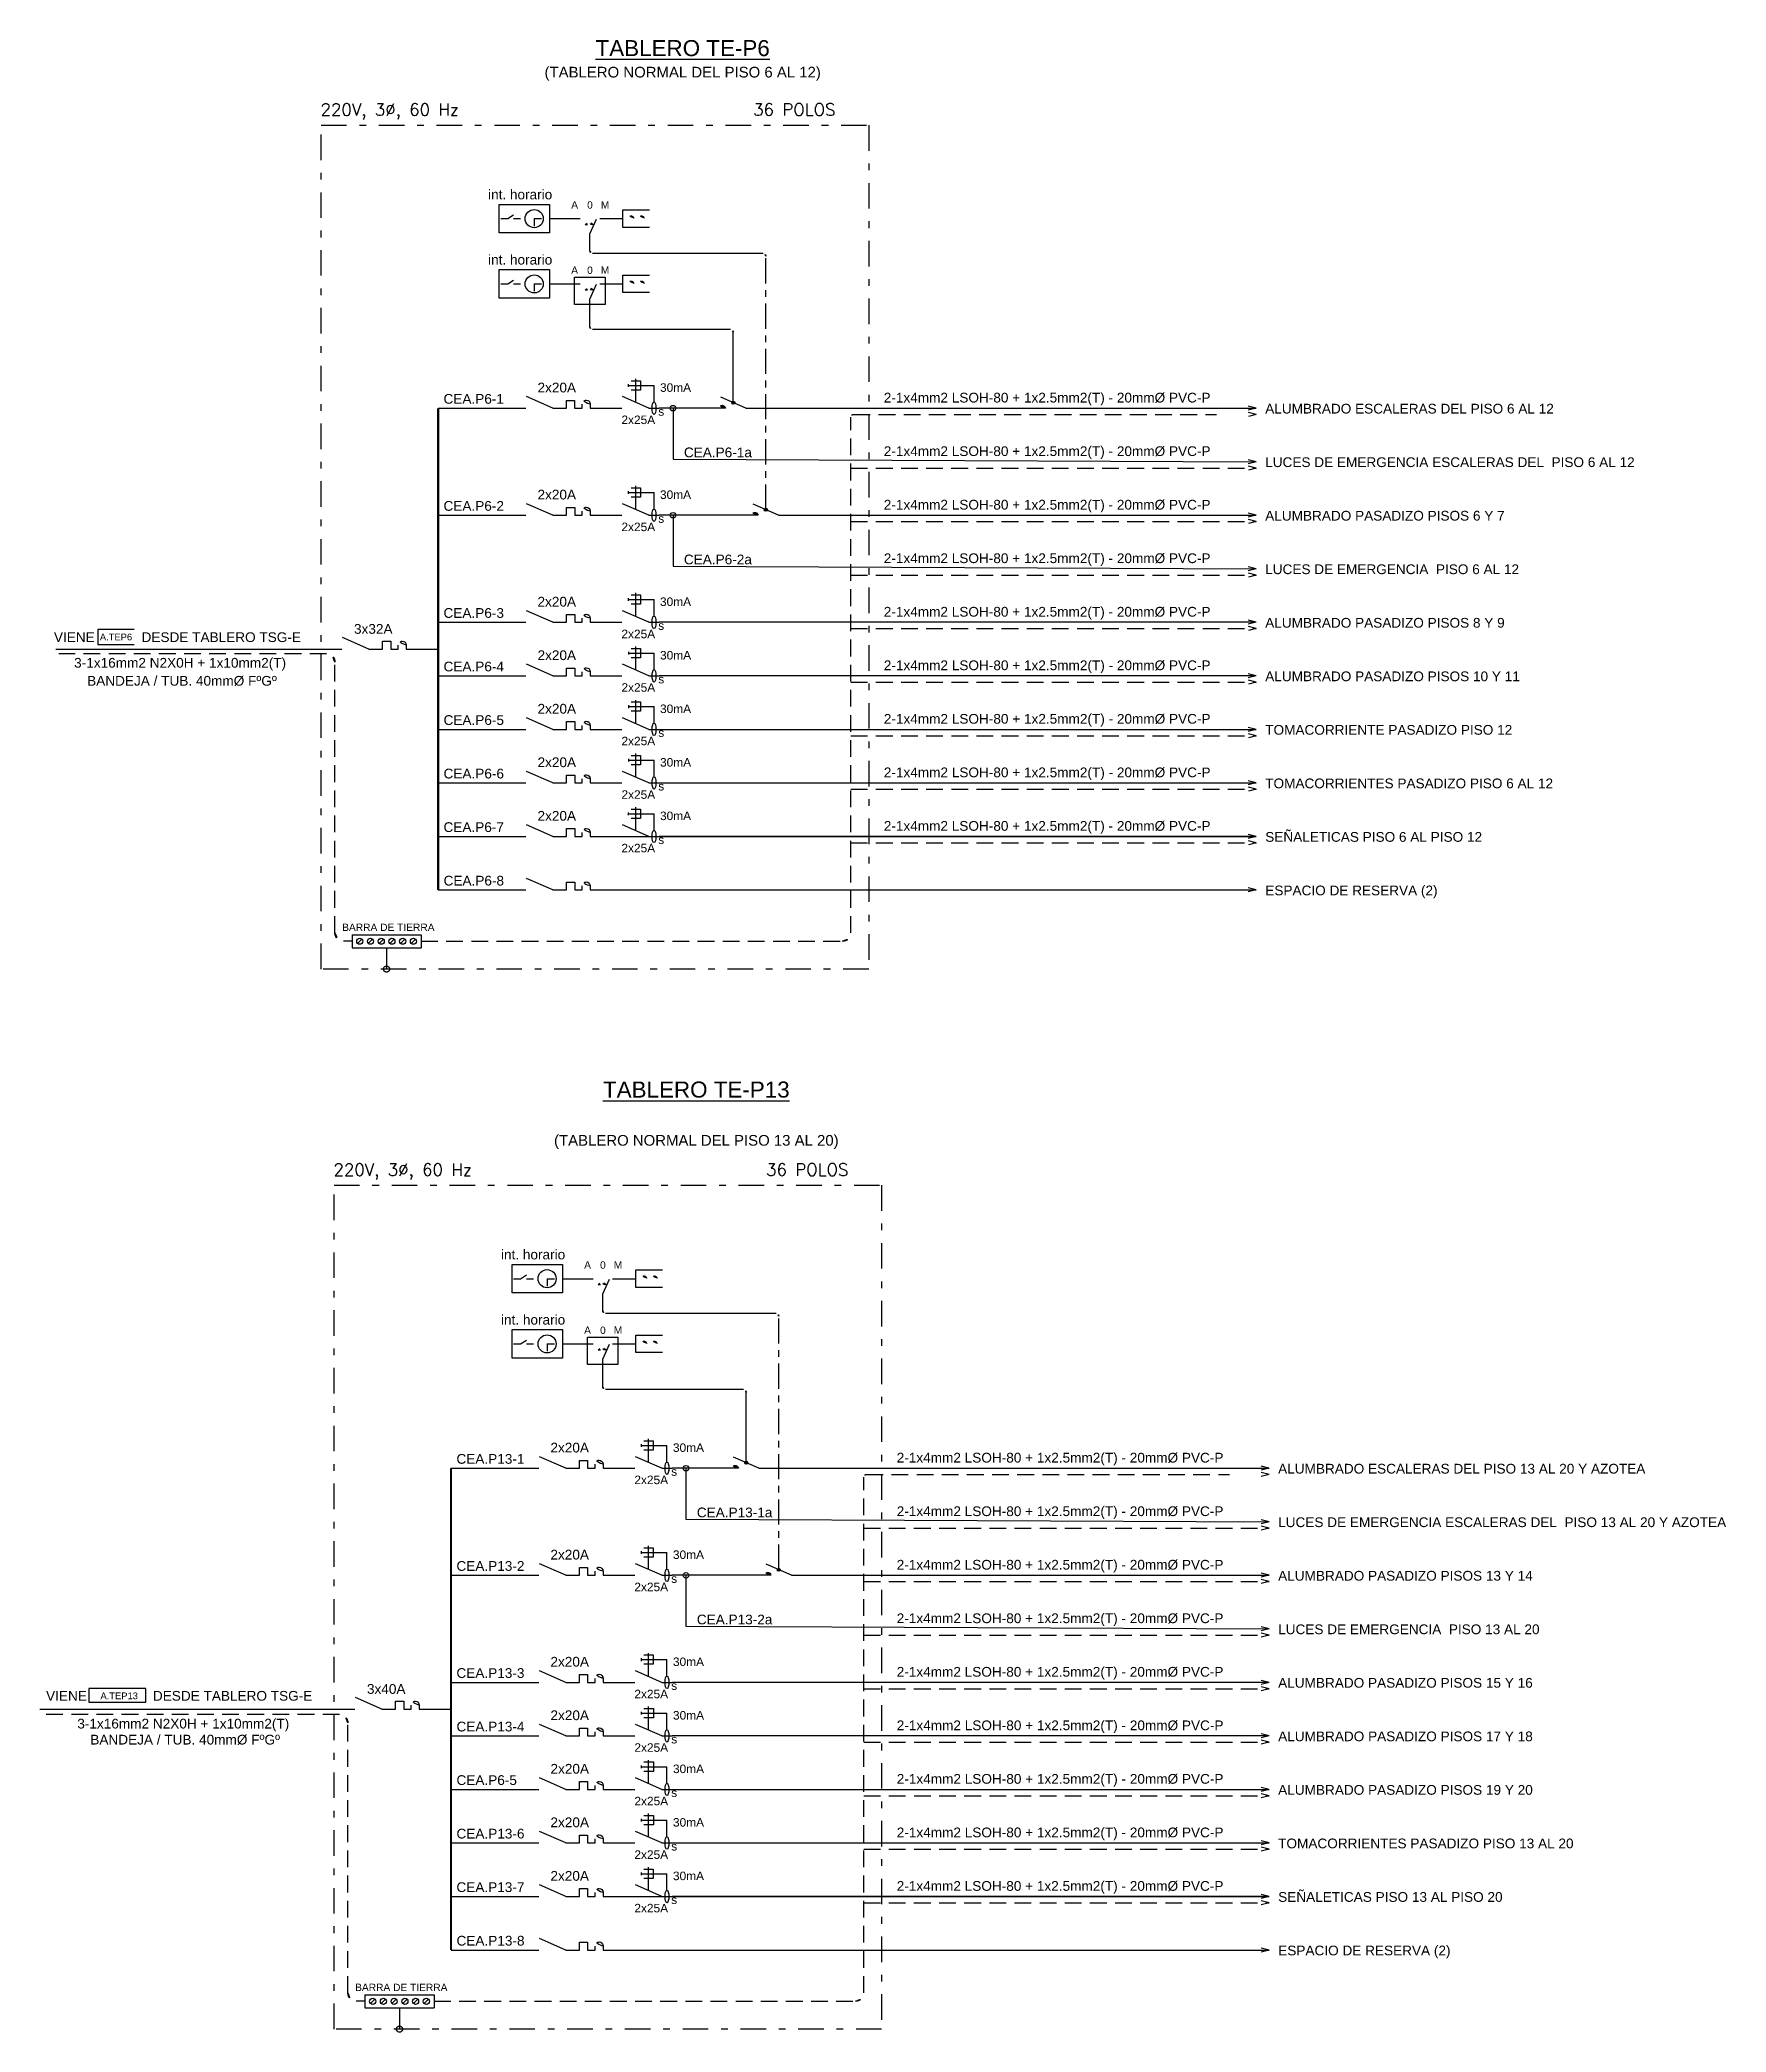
# Model space of a CAD drawing. Header units: millimetres. Extents: x 3435921466 to 3435921548, y 3277630854 to 3277630972.
# Drawn here: x 3435921491.4 to 3435921516.56, y 3277630919.46 to 3277630949.18 of the extents above; entities that cross this region are included whole.
import ezdxf
from ezdxf.enums import TextEntityAlignment as Align

# ---------------------------------------------------------------- set-up
doc = ezdxf.new("R2010")
doc.units = ezdxf.units.MM
for name, pattern in [('CENTER', [2, 1.25, -0.25, 0.25, -0.25]), ('DASHDOT', [25.4, 12.7, -6.35, 0, -6.35]), ('HIDDEN', [0.375, 0.25, -0.125]), ('JIS_09_08', [10.75, 8, -0.55, 0.55, -0.55, 0.55, -0.55])]:
    doc.linetypes.add(name, pattern=pattern)
for name, color, linetype in [('0-Diagrama', 7, 'Continuous'), ('0-Simbolo', 3, 'Continuous'), ('0-T', 7, 'Continuous'), ('0-TEXTOS', 7, 'Continuous'), ('IE-Diagrama', 7, 'Continuous'), ('IE-TIERRA', 3, 'JIS_09_08'), ('IE-UNIFILAR', 3, 'Continuous'), ('TEXT', 140, 'Continuous'), ('TRAZOS', 7, 'Continuous'), ('X-TIT', 6, 'Continuous')]:
    doc.layers.add(name, color=color, linetype=linetype)
doc.styles.add('GMI', font='romans.shx', dxfattribs={"width": 0.75})
doc.styles.add('TEXT-0.10', font='arial.ttf', dxfattribs={"height": 0.1})
doc.styles.add('TEXT-0.20', font='arial.ttf', dxfattribs={"height": 0.18})

msp = doc.modelspace()

# ---------------------------------------------------------------- texts
at = {"layer": '0-Diagrama', "color": 0, "style": 'TEXT-0.10'}
for s, height, p in [('int. horario', 0.14514342, (3435921498.090107, 3277630946.802811)), ('A', 0.1089, (3435921499.331153, 3277630946.665769)), ('0', 0.1089, (3435921499.568039, 3277630946.664352)), ('M', 0.1089, (3435921499.772779, 3277630946.665769)), ('int. horario', 0.14519996, (3435921498.090107, 3277630945.829716)), ('A', 0.1089, (3435921499.331153, 3277630945.692673)), ('0', 0.1089, (3435921499.568039, 3277630945.691257)), ('M', 0.1089, (3435921499.772779, 3277630945.692673)), ('int. horario', 0.14514342, (3435921498.283081, 3277630930.989304)), ('A', 0.1089, (3435921499.524127, 3277630930.852261)), ('0', 0.1089, (3435921499.761013, 3277630930.850844)), ('M', 0.1089, (3435921499.965753, 3277630930.852261)), ('int. horario', 0.14519996, (3435921498.283081, 3277630930.016209)), ('A', 0.1089, (3435921499.524127, 3277630929.879166)), ('0', 0.1089, (3435921499.761013, 3277630929.877749)), ('M', 0.1089, (3435921499.965753, 3277630929.879166))]:
    msp.add_text(s, height=height, dxfattribs=at).set_placement(p)
at = {"layer": '0-T', "style": 'TEXT-0.10'}
for s, height, p in [('VIENE ', 0.1452016, (3435921491.614058, 3277630940.198524)), ('DESDE TABLERO TSG-E', 0.14520165, (3435921492.92118, 3277630940.198524)), ('VIENE ', 0.1452016, (3435921491.496792, 3277630924.40559)), ('DESDE TABLERO TSG-E', 0.14520165, (3435921493.090718, 3277630924.405834))]:
    msp.add_text(s, height=height, dxfattribs=at).set_placement(p)
at = {"layer": '0-TEXTOS', "char_height": 0.1, "width": 0.49413607, "attachment_point": 5, "style": 'TEXT-0.10'}
for s, insert in [('A.TEP6', (3435921492.540144, 3277630940.273038)), ('A.TEP13', (3435921492.587305, 3277630924.47739))]:
    msp.add_mtext(s, dxfattribs=dict(at, insert=insert))
at = {"layer": 'IE-Diagrama', "lineweight": 0, "style": 'TEXT-0.10'}
for s, height, p in [('2x20A', 0.1452016, (3435921498.827767, 3277630943.922276)), ('CEA.P6-1 ', 0.1452016, (3435921497.425792, 3277630943.753741)), ('2-1x4mm2 LSOH-80 + 1x2.5mm2(T) - 20mm%%C PVC-P', 0.14519996, (3435921503.993604, 3277630943.771968)), ('ALUMBRADO ESCALERAS DEL PISO 6 AL 12   ', 0.14520165, (3435921509.68365, 3277630943.607594)), ('2-1x4mm2 LSOH-80 + 1x2.5mm2(T) - 20mm%%C PVC-P', 0.14519996, (3435921503.993604, 3277630942.973369)), ('CEA.P6-1a', 0.1452016, (3435921501.011857, 3277630942.955142)), ('LUCES DE EMERGENCIA ESCALERAS DEL  PISO 6 AL 12 ', 0.14520165, (3435921509.68365, 3277630942.808995)), ('CEA.P6-2 ', 0.1452016, (3435921497.425791, 3277630942.156544)), ('2x20A', 0.1452016, (3435921498.827767, 3277630942.325078)), ('2-1x4mm2 LSOH-80 + 1x2.5mm2(T) - 20mm%%C PVC-P', 0.14519996, (3435921503.993604, 3277630942.174771)), ('ALUMBRADO PASADIZO PISOS 6 Y 7 ', 0.14520165, (3435921509.68365, 3277630942.010396)), ('CEA.P6-2a', 0.1452016, (3435921501.011857, 3277630941.357945)), ('2-1x4mm2 LSOH-80 + 1x2.5mm2(T) - 20mm%%C PVC-P', 0.14519996, (3435921503.993604, 3277630941.376172)), ('LUCES DE EMERGENCIA  PISO 6 AL 12  ', 0.14520165, (3435921509.68365, 3277630941.211798)), ('2x20A', 0.1452016, (3435921498.827767, 3277630940.727881)), ('3x32A', 0.1452016, (3435921496.090419, 3277630940.321692)), ('CEA.P6-3 ', 0.1452016, (3435921497.425791, 3277630940.559347)), ('2-1x4mm2 LSOH-80 + 1x2.5mm2(T) - 20mm%%C PVC-P', 0.14519996, (3435921503.993604, 3277630940.577573)), ('ALUMBRADO PASADIZO PISOS 8 Y 9 ', 0.14520165, (3435921509.68365, 3277630940.413199)), ('CEA.P6-4', 0.1452016, (3435921497.426304, 3277630939.760747)), ('2x20A', 0.1452016, (3435921498.82828, 3277630939.929283)), ('2-1x4mm2 LSOH-80 + 1x2.5mm2(T) - 20mm%%C PVC-P', 0.14519996, (3435921503.994117, 3277630939.778975)), ('ALUMBRADO PASADIZO PISOS 10 Y 11 ', 0.14520165, (3435921509.684164, 3277630939.6146)), ('2x20A', 0.1452016, (3435921498.82828, 3277630939.130683)), ('CEA.P6-5', 0.1452016, (3435921497.426304, 3277630938.962149)), ('2-1x4mm2 LSOH-80 + 1x2.5mm2(T) - 20mm%%C PVC-P', 0.14519996, (3435921503.994117, 3277630938.980376)), ('TOMACORRIENTE PASADIZO PISO 12 ', 0.14520165, (3435921509.684164, 3277630938.816001)), ('2x20A', 0.1452016, (3435921498.82828, 3277630938.332085)), ('CEA.P6-6', 0.1452016, (3435921497.426304, 3277630938.16355)), ('2-1x4mm2 LSOH-80 + 1x2.5mm2(T) - 20mm%%C PVC-P', 0.14519996, (3435921503.994117, 3277630938.181777)), ('TOMACORRIENTES PASADIZO PISO 6 AL 12', 0.14520165, (3435921509.684164, 3277630938.017403)), ('CEA.P6-7 ', 0.1452016, (3435921497.425791, 3277630937.364952)), ('2x20A', 0.1452016, (3435921498.827767, 3277630937.533486)), ('2-1x4mm2 LSOH-80 + 1x2.5mm2(T) - 20mm%%C PVC-P', 0.14519996, (3435921503.993604, 3277630937.383178)), ('SEÑALETICAS PISO 6 AL PISO 12 ', 0.14520165, (3435921509.684164, 3277630937.218804)), ('CEA.P6-8', 0.1452016, (3435921497.426817, 3277630936.566353)), ('ESPACIO DE RESERVA (2)', 0.14520165, (3435921509.685336, 3277630936.420207)), ('CEA.P13-1 ', 0.1452016, (3435921497.618765, 3277630927.940234)), ('2x20A', 0.1452016, (3435921499.020741, 3277630928.108769)), ('2-1x4mm2 LSOH-80 + 1x2.5mm2(T) - 20mm%%C PVC-P', 0.14519996, (3435921504.186578, 3277630927.958461)), ('ALUMBRADO ESCALERAS DEL PISO 13 AL 20 Y AZOTEA   ', 0.14520165, (3435921509.876625, 3277630927.794086)), ('CEA.P13-1a', 0.1452016, (3435921501.20483, 3277630927.141635)), ('2-1x4mm2 LSOH-80 + 1x2.5mm2(T) - 20mm%%C PVC-P', 0.14519996, (3435921504.186578, 3277630927.159862)), ('LUCES DE EMERGENCIA ESCALERAS DEL  PISO 13 AL 20 Y AZOTEA ', 0.14520165, (3435921509.876625, 3277630926.995488)), ('CEA.P13-2 ', 0.1452016, (3435921497.618765, 3277630926.343037)), ('2x20A', 0.1452016, (3435921499.020741, 3277630926.511571)), ('2-1x4mm2 LSOH-80 + 1x2.5mm2(T) - 20mm%%C PVC-P', 0.14519996, (3435921504.186578, 3277630926.361263)), ('ALUMBRADO PASADIZO PISOS 13 Y 14 ', 0.14520165, (3435921509.876625, 3277630926.196889)), ('CEA.P13-2a', 0.1452016, (3435921501.20483, 3277630925.544438)), ('2-1x4mm2 LSOH-80 + 1x2.5mm2(T) - 20mm%%C PVC-P', 0.14519996, (3435921504.186578, 3277630925.562665)), ('LUCES DE EMERGENCIA  PISO 13 AL 20  ', 0.14520165, (3435921509.876625, 3277630925.398291)), ('2x20A', 0.1452016, (3435921499.020741, 3277630924.914374)), ('CEA.P13-3 ', 0.1452016, (3435921497.618765, 3277630924.745839)), ('2-1x4mm2 LSOH-80 + 1x2.5mm2(T) - 20mm%%C PVC-P', 0.14519996, (3435921504.186578, 3277630924.764066)), ('ALUMBRADO PASADIZO PISOS 15 Y 16 ', 0.14520165, (3435921509.876625, 3277630924.599692)), ('3x40A', 0.1452016, (3435921496.283393, 3277630924.508185)), ('2x20A', 0.1452016, (3435921499.021254, 3277630924.115776)), ('2-1x4mm2 LSOH-80 + 1x2.5mm2(T) - 20mm%%C PVC-P', 0.14519996, (3435921504.187091, 3277630923.965467)), ('CEA.P13-4', 0.1452016, (3435921497.619278, 3277630923.94724)), ('ALUMBRADO PASADIZO PISOS 17 Y 18 ', 0.14520165, (3435921509.877137, 3277630923.801093)), ('CEA.P6-5', 0.1452016, (3435921497.619278, 3277630923.148642)), ('2x20A', 0.1452016, (3435921499.021254, 3277630923.317176)), ('2-1x4mm2 LSOH-80 + 1x2.5mm2(T) - 20mm%%C PVC-P', 0.14519996, (3435921504.187091, 3277630923.166869)), ('ALUMBRADO PASADIZO PISOS 19 Y 20 ', 0.14520165, (3435921509.877137, 3277630923.002494)), ('2x20A', 0.1452016, (3435921499.021254, 3277630922.518578)), ('CEA.P13-6', 0.1452016, (3435921497.619278, 3277630922.350043)), ('2-1x4mm2 LSOH-80 + 1x2.5mm2(T) - 20mm%%C PVC-P', 0.14519996, (3435921504.187091, 3277630922.368269)), ('TOMACORRIENTES PASADIZO PISO 13 AL 20', 0.14520165, (3435921509.877137, 3277630922.203896)), ('2x20A', 0.1452016, (3435921499.020741, 3277630921.719979)), ('CEA.P13-7 ', 0.1452016, (3435921497.618765, 3277630921.551445)), ('2-1x4mm2 LSOH-80 + 1x2.5mm2(T) - 20mm%%C PVC-P', 0.14519996, (3435921504.186578, 3277630921.569671)), ('SEÑALETICAS PISO 13 AL PISO 20 ', 0.14520165, (3435921509.877137, 3277630921.405297)), ('CEA.P13-8', 0.1452016, (3435921497.619791, 3277630920.752846)), ('ESPACIO DE RESERVA (2)', 0.14520165, (3435921509.878309, 3277630920.606699))]:
    msp.add_text(s, height=height, dxfattribs=at).set_placement(p)
at = {"layer": 'IE-Diagrama', "style": 'TEXT-0.10'}
for s, height, p in [('30mA', 0.12705, (3435921500.655477, 3277630943.931)), ('2x25A', 0.12705, (3435921500.079852, 3277630943.450112)), ('s', 0.12705, (3435921500.629092, 3277630943.57476)), ('30mA', 0.12705, (3435921500.655477, 3277630942.333803)), ('2x25A', 0.12705, (3435921500.079852, 3277630941.852914)), ('s', 0.12705, (3435921500.629092, 3277630941.977562)), ('30mA', 0.12705, (3435921500.655477, 3277630940.736605)), ('s', 0.12705, (3435921500.629092, 3277630940.380365)), ('2x25A', 0.12705, (3435921500.079852, 3277630940.255717)), ('30mA', 0.12705, (3435921500.65599, 3277630939.938006)), ('2x25A', 0.12705, (3435921500.080365, 3277630939.457118)), ('s', 0.12705, (3435921500.629605, 3277630939.581767)), ('30mA', 0.12705, (3435921500.65599, 3277630939.139408)), ('2x25A', 0.12705, (3435921500.080365, 3277630938.658519)), ('s', 0.12705, (3435921500.629605, 3277630938.783168)), ('30mA', 0.12705, (3435921500.65599, 3277630938.340809)), ('s', 0.12705, (3435921500.629605, 3277630937.984569)), ('2x25A', 0.12705, (3435921500.080365, 3277630937.859921)), ('30mA', 0.12705, (3435921500.655477, 3277630937.54221)), ('2x25A', 0.12705, (3435921500.079852, 3277630937.061322)), ('s', 0.12705, (3435921500.629092, 3277630937.18597)), ('BARRA DE TIERRA', 0.10889997, (3435921495.913933, 3277630935.888583)), ('30mA', 0.12705, (3435921500.84845, 3277630928.117493)), ('2x25A', 0.12705, (3435921500.272826, 3277630927.636604)), ('s', 0.12705, (3435921500.822065, 3277630927.761253)), ('30mA', 0.12705, (3435921500.84845, 3277630926.520296)), ('s', 0.12705, (3435921500.822065, 3277630926.164055)), ('2x25A', 0.12705, (3435921500.272826, 3277630926.039407)), ('30mA', 0.12705, (3435921500.84845, 3277630924.923098)), ('2x25A', 0.12705, (3435921500.272826, 3277630924.44221)), ('s', 0.12705, (3435921500.822065, 3277630924.566858)), ('30mA', 0.12705, (3435921500.848963, 3277630924.124499)), ('s', 0.12705, (3435921500.822578, 3277630923.76826)), ('2x25A', 0.12705, (3435921500.273339, 3277630923.643611)), ('30mA', 0.12705, (3435921500.848963, 3277630923.325901)), ('2x25A', 0.12705, (3435921500.273339, 3277630922.845012)), ('s', 0.12705, (3435921500.822578, 3277630922.96966)), ('30mA', 0.12705, (3435921500.848963, 3277630922.527302)), ('2x25A', 0.12705, (3435921500.273339, 3277630922.046413)), ('s', 0.12705, (3435921500.822578, 3277630922.171062)), ('30mA', 0.12705, (3435921500.84845, 3277630921.728703)), ('s', 0.12705, (3435921500.822065, 3277630921.372463)), ('2x25A', 0.12705, (3435921500.272826, 3277630921.247815)), ('BARRA DE TIERRA', 0.10889997, (3435921496.106906, 3277630920.075075))]:
    msp.add_text(s, height=height, dxfattribs=at).set_placement(p)
for p in [(3435921493.524667, 3277630939.816214), (3435921493.571827, 3277630923.990995)]:
    msp.add_text('3-1x16mm2 N2X0H + 1x10mm2(T) ', height=0.14520165, dxfattribs=at).set_placement(p, align=Align.CENTER)
at = {"layer": 'IE-Diagrama', "attachment_point": 2}
for s, insert, char_height, width, style in [('{\\fArial|b0|i0|c204|p34;\\L\\C0;TABLERO \\fArial|b0|i0|c0|p34;TE-P6\\P\\fArial|b0|i0|c204|p34;\\H0.6667x;\\l\\C10;(\\fArial|b0|i0|c0|p34;TABLERO NORMAL DEL PISO 6 AL 12)}', (3435921500.993713, 3277630949.178414), 0.23915288, 10.87802596, 'TEXT-0.20'), ('BANDEJA / TUB. 40mmØ FºGº', (3435921493.524667, 3277630939.692882), 0.14520165, 3.56598336, 'TEXT-0.10'), ('{\\fArial|b0|i0|c204|p34;\\L\\C0;TABLERO \\fArial|b0|i0|c0|p34;TE-P13\\P\\P\\fArial|b0|i0|c204|p34;\\H0.6667x;\\l\\C10;(\\fArial|b0|i0|c0|p34;TABLERO NORMAL DEL PISO 13 AL 20)}', (3435921501.197343, 3277630933.642152), 0.23915288, 10.87802596, 'TEXT-0.20'), ('BANDEJA / TUB. 40mmØ FºGº', (3435921493.571827, 3277630923.897233), 0.14520165, 3.56598336, 'TEXT-0.10')]:
    msp.add_mtext(s, dxfattribs=dict(at, insert=insert, char_height=char_height, width=width, style=style))
at = {"layer": 'X-TIT', "color": 2, "style": 'GMI'}
for p in [(3435921495.591437, 3277630948.050954), (3435921495.78441, 3277630932.237447)]:
    msp.add_text('220V, 3Ø, 60 Hz', height=0.1815, dxfattribs=at).set_placement(p)
for p in [(3435921503.273831, 3277630948.050954), (3435921503.466805, 3277630932.237447)]:
    msp.add_text('36 POLOS', height=0.1815, dxfattribs=at).set_placement(p, align=Align.RIGHT)

# ---------------------------------------------------------------- blocks, each defined once
blk = doc.blocks.new('CM2')
for p, q in [((0, 0), (-0.431, 0.19)), ((0, 0), (0.227, 0)), ((0.227, 0.129), (0.36, 0.129)), ((0.227, 0.129), (0.36, 0.129)), ((0.227, 0), (0.227, 0.129)), ((0.227, 0), (0.227, 0.129)), ((0.36, 0.129), (0.36, 0)), ((0.36, 0.129), (0.36, 0)), ((0.483, 0), (0.483, 0.066)), ((0.483, 0), (0.483, 0.066)), ((0.616, 0.066), (0.616, 0)), ((0.616, 0.066), (0.616, 0)), ((0.36, 0), (0.483, 0)), ((0.36, 0), (0.483, 0)), ((0.616, 0), (1.136, 0))]:
    blk.add_line(p, q)
at = {"lineweight": 0, "const_width": 0.0175}
for points in [[(-0.375, 0.067), (-0.509, -0.067)], [(-0.375, -0.067), (-0.509, 0.067)]]:
    blk.add_lwpolyline(points, dxfattribs=at)
blk.add_arc((0.549, 0.066), 0.0664, 0, 180)
blk.add_arc((0.549, 0.066), 0.0664, 0, 180)
blk = doc.blocks.new('DIFERE')
blk.add_line((0.111, 0.351), (0.111, 0.396))
at = {"linetype": 'HIDDEN', "ltscale": 0.5}
for p in [(0.111, 0.374), (0.528, 0.102)]:
    blk.add_line(p, (0.528, 0.374), dxfattribs=at)
at = {"color": 0, "linetype": 'HIDDEN', "ltscale": 0.5}
blk.add_line((0.227, 0.095), (0.227, 0.482), dxfattribs=at)
at = {"color": 0}
for q in [(0.012, 0.19), (0.614, 0)]:
    blk.add_line((0.442, 0), q, dxfattribs=at)
blk.add_lwpolyline([(0.15, 0.451), (0.304, 0.451), (0.304, 0.297), (0.15, 0.297)], close=True)
at = {"lineweight": 0, "const_width": 0.0175}
for points in [[(0.067, 0.067), (-0.067, -0.067)], [(0.067, -0.067), (-0.067, 0.067)]]:
    blk.add_lwpolyline(points, dxfattribs=at)
blk.add_ellipse((0.528, 0), major_axis=(0, 0.102), ratio=0.305651)
blk = doc.blocks.new('C.E.M')
h = blk.add_hatch(color=256)
edge = h.paths.add_edge_path()
edge.add_arc((-0.366, -0.009), 0.0531, 9.3395, 170.6605)
edge.add_line((-0.419, 0), (-0.314, 0))
for p, q in [((-0.314, 0), (-0.419, 0)), ((0, 0), (-0.388, 0.171))]:
    blk.add_line(p, q)
blk.add_arc((-0.366, -0.009), 0.0531, 9.3395, 170.6605)
blk = doc.blocks.new('Interruptor Horario')
for p, q in [((-0.075, 0.11), (-0.075, 0.167)), ((-0.075, 0.11), (-0.132, 0.11)), ((0.085, 0.11), (0.03, 0.11)), ((0.129, 0.11), (0.085, 0.081)), ((0.183, 0.11), (0.129, 0.11))]:
    blk.add_line(p, q)
blk.add_lwpolyline([(-0.194, 0.22), (0.194, 0.22), (0.194, 0), (-0.194, 0)], close=True)
blk.add_circle((-0.075, 0.11), 0.0697)
blk = doc.blocks.new('BOTONERA')
at = {"layer": '0-TEXTOS'}
h = blk.add_hatch(color=256, dxfattribs=at)
edge = h.paths.add_edge_path()
edge.add_ellipse((0.176, 0.002), major_axis=(0.053, 0.053), ratio=1, start_angle=315, end_angle=495)
edge.add_ellipse((0.176, 0.002), major_axis=(-0.053, 0.053), ratio=1, start_angle=45, end_angle=225)
h = blk.add_hatch(color=256, dxfattribs=at)
edge = h.paths.add_edge_path()
edge.add_ellipse((0.405, 0.002), major_axis=(0.053, 0.053), ratio=1, start_angle=315, end_angle=495)
edge.add_ellipse((0.405, 0.002), major_axis=(-0.053, 0.053), ratio=1, start_angle=45, end_angle=225)
at = {"layer": '0-Simbolo'}
blk.add_lwpolyline([(0, 0.192), (0.585, 0.192), (0.585, -0.192), (0, -0.192)], close=True, dxfattribs=at)

# ---------------------------------------------------------------- hatches: boundary and pattern name
at = {"layer": '0-Diagrama'}
for points in [[(3435921500.890538, 3277630943.687214, 1), (3435921500.80884, 3277630943.687214, 1)], [(3435921500.890538, 3277630942.090016, 1), (3435921500.80884, 3277630942.090016, 1)], [(3435921501.083511, 3277630927.873706, 1), (3435921501.001813, 3277630927.873706, 1)], [(3435921501.083511, 3277630926.276509, 1), (3435921501.001813, 3277630926.276509, 1)]]:
    msp.add_hatch(color=256, dxfattribs=at).paths.add_polyline_path(points)
at = {"layer": 'IE-Diagrama'}
h = msp.add_hatch(color=256, dxfattribs=at)
edge = h.paths.add_edge_path()
edge.add_arc((3435921501.748342, 3277630943.76993), 0.022853, 0, 360)
h = msp.add_hatch(color=256, dxfattribs=at)
edge = h.paths.add_edge_path()
edge.add_arc((3435921502.234055, 3277630942.172733), 0.022853, 0, 360)
at = {"layer": 'IE-Diagrama', "linetype": 'DASHDOT', "ltscale": 0.5}
for points in [[(3435921496.621804, 3277630935.320117, 1), (3435921496.531029, 3277630935.320117, 1)], [(3435921496.814778, 3277630919.506609, 1), (3435921496.724003, 3277630919.506609, 1)]]:
    msp.add_hatch(color=3, dxfattribs=at).paths.add_polyline_path(points)
at = {"layer": 'IE-Diagrama'}
h = msp.add_hatch(color=256, dxfattribs=at)
edge = h.paths.add_edge_path()
edge.add_arc((3435921501.941315, 3277630927.956423), 0.022853, 0, 360)
h = msp.add_hatch(color=256, dxfattribs=at)
edge = h.paths.add_edge_path()
edge.add_arc((3435921502.427028, 3277630926.359226), 0.022853, 0, 360)

# ---------------------------------------------------------------- linework, layer by layer
msp.add_lwpolyline([(3435921492.134918, 3277630924.589893), (3435921492.134918, 3277630924.382135), (3435921492.983158, 3277630924.382135), (3435921492.983158, 3277630924.589893), (3435921492.134918, 3277630924.589893)])
at = {"layer": '0-Diagrama'}
for centre in [(3435921500.849689, 3277630943.687214), (3435921500.849689, 3277630942.090016), (3435921501.042663, 3277630927.873706), (3435921501.042663, 3277630926.276509)]:
    msp.add_circle(centre, 0.040849, dxfattribs=at)
at = {"layer": '0-Simbolo'}
for points in [[(3435921499.75618, 3277630946.514624), (3435921500.101253, 3277630946.514624)], [(3435921499.75618, 3277630945.541529), (3435921500.101253, 3277630945.541529)], [(3435921499.949154, 3277630930.701117), (3435921500.294226, 3277630930.701117)], [(3435921499.949154, 3277630929.728022), (3435921500.294226, 3277630929.728022)]]:
    msp.add_lwpolyline(points, dxfattribs=at)
at = {"layer": '0-TEXTOS'}
msp.add_lwpolyline([(3435921492.812494, 3277630940.384579), (3435921492.268613, 3277630940.384579), (3435921492.268613, 3277630940.161498), (3435921492.812494, 3277630940.161498)], close=True, dxfattribs=at)
at = {"layer": 'IE-Diagrama'}
for p, q in [((3435921497.344291, 3277630943.687214), (3435921498.654148, 3277630943.687214)), ((3435921501.935983, 3277630943.687214), (3435921509.547589, 3277630943.687214)), ((3435921509.547423, 3277630943.687214), (3435921509.430646, 3277630943.716826)), ((3435921509.547423, 3277630943.687214), (3435921509.430646, 3277630943.657602)), ((3435921509.547936, 3277630942.888615), (3435921509.431159, 3277630942.859003)), ((3435921509.548102, 3277630942.888615), (3435921509.431325, 3277630942.918227)), ((3435921497.34497, 3277630942.090016), (3435921498.654495, 3277630942.090016)), ((3435921502.421696, 3277630942.090016), (3435921509.547589, 3277630942.090016)), ((3435921509.547936, 3277630942.090016), (3435921509.431159, 3277630942.060404)), ((3435921509.548102, 3277630942.090016), (3435921509.431325, 3277630942.119628)), ((3435921509.547936, 3277630941.291418), (3435921509.431159, 3277630941.261805)), ((3435921509.548102, 3277630941.291418), (3435921509.431325, 3277630941.32103)), ((3435921497.34497, 3277630940.492819), (3435921498.654495, 3277630940.492819)), ((3435921509.547936, 3277630940.492819), (3435921509.431159, 3277630940.463207)), ((3435921509.548102, 3277630940.492819), (3435921509.431325, 3277630940.522431)), ((3435921491.640846, 3277630940.09352), (3435921495.910577, 3277630940.09352)), ((3435921497.345483, 3277630939.69422), (3435921498.655008, 3277630939.69422)), ((3435921509.548449, 3277630939.69422), (3435921509.431673, 3277630939.664608)), ((3435921509.548615, 3277630939.69422), (3435921509.431839, 3277630939.723833)), ((3435921497.345483, 3277630938.895622), (3435921498.655008, 3277630938.895622)), ((3435921500.644667, 3277630938.895622), (3435921509.548102, 3277630938.895622)), ((3435921509.548449, 3277630938.895622), (3435921509.431673, 3277630938.866009)), ((3435921509.548615, 3277630938.895622), (3435921509.431839, 3277630938.925234)), ((3435921497.345483, 3277630938.097023), (3435921498.655008, 3277630938.097023)), ((3435921500.644667, 3277630938.097023), (3435921509.548102, 3277630938.097023)), ((3435921509.548449, 3277630938.097023), (3435921509.431673, 3277630938.067411)), ((3435921509.548615, 3277630938.097023), (3435921509.431839, 3277630938.126635)), ((3435921497.34497, 3277630937.298424), (3435921498.654495, 3277630937.298424)), ((3435921497.34497, 3277630937.298316), (3435921498.654495, 3277630937.298316)), ((3435921500.0871, 3277630937.298316), (3435921509.548102, 3277630937.298316)), ((3435921509.547936, 3277630937.298424), (3435921509.431159, 3277630937.268812)), ((3435921509.548102, 3277630937.298424), (3435921509.431325, 3277630937.328036)), ((3435921509.548102, 3277630937.298316), (3435921509.431325, 3277630937.327929)), ((3435921509.548102, 3277630937.298316), (3435921509.431325, 3277630937.268704)), ((3435921497.345483, 3277630936.499825), (3435921498.655008, 3277630936.499825)), ((3435921500.087613, 3277630936.499825), (3435921509.548615, 3277630936.499825)), ((3435921509.548449, 3277630936.499825), (3435921509.431673, 3277630936.470213)), ((3435921509.548615, 3277630936.499825), (3435921509.431839, 3277630936.529438)), ((3435921509.548615, 3277630936.499825), (3435921509.431839, 3277630936.470213)), ((3435921497.537265, 3277630927.873706), (3435921498.847121, 3277630927.873706)), ((3435921502.128957, 3277630927.873706), (3435921509.740563, 3277630927.873706)), ((3435921509.740396, 3277630927.873706), (3435921509.623621, 3277630927.903319)), ((3435921509.740396, 3277630927.873706), (3435921509.623621, 3277630927.844094)), ((3435921509.741076, 3277630927.075108), (3435921509.6243, 3277630927.10472)), ((3435921509.74091, 3277630927.075108), (3435921509.624134, 3277630927.045496)), ((3435921497.537944, 3277630926.276509), (3435921498.847468, 3277630926.276509)), ((3435921502.614669, 3277630926.276509), (3435921509.740563, 3277630926.276509)), ((3435921509.74091, 3277630926.276509), (3435921509.624134, 3277630926.246897)), ((3435921509.741076, 3277630926.276509), (3435921509.6243, 3277630926.306121)), ((3435921509.74091, 3277630925.477911), (3435921509.624134, 3277630925.448298)), ((3435921509.741076, 3277630925.477911), (3435921509.6243, 3277630925.507523)), ((3435921509.741076, 3277630924.679312), (3435921509.6243, 3277630924.708924)), ((3435921497.537944, 3277630924.679312), (3435921498.847468, 3277630924.679312)), ((3435921509.74091, 3277630924.679312), (3435921509.624134, 3277630924.6497)), ((3435921491.403853, 3277630924.280013), (3435921496.10355, 3277630924.280013)), ((3435921497.538457, 3277630923.880713), (3435921498.847981, 3277630923.880713)), ((3435921509.741423, 3277630923.880713), (3435921509.624647, 3277630923.8511)), ((3435921509.741589, 3277630923.880713), (3435921509.624813, 3277630923.910326)), ((3435921497.538457, 3277630923.082114), (3435921498.847981, 3277630923.082114)), ((3435921500.837641, 3277630923.082114), (3435921509.741076, 3277630923.082114)), ((3435921509.741423, 3277630923.082114), (3435921509.624647, 3277630923.052502)), ((3435921509.741589, 3277630923.082114), (3435921509.624813, 3277630923.111726)), ((3435921497.538457, 3277630922.283515), (3435921498.847981, 3277630922.283515)), ((3435921500.837641, 3277630922.283515), (3435921509.741076, 3277630922.283515)), ((3435921509.741423, 3277630922.283515), (3435921509.624647, 3277630922.253903)), ((3435921509.741589, 3277630922.283515), (3435921509.624813, 3277630922.313128)), ((3435921497.537944, 3277630921.484917), (3435921498.847468, 3277630921.484917)), ((3435921497.537944, 3277630921.484809), (3435921498.847469, 3277630921.484809)), ((3435921500.280074, 3277630921.484809), (3435921509.741076, 3277630921.484809)), ((3435921509.74091, 3277630921.484917), (3435921509.624134, 3277630921.455305)), ((3435921509.741076, 3277630921.484917), (3435921509.6243, 3277630921.514529)), ((3435921509.741076, 3277630921.484809), (3435921509.6243, 3277630921.514421)), ((3435921509.741076, 3277630921.484809), (3435921509.6243, 3277630921.455197)), ((3435921497.538457, 3277630920.686318), (3435921498.847981, 3277630920.686318)), ((3435921500.280587, 3277630920.686318), (3435921509.741589, 3277630920.686318)), ((3435921509.741423, 3277630920.686318), (3435921509.624647, 3277630920.656706)), ((3435921509.741589, 3277630920.686318), (3435921509.624813, 3277630920.71593)), ((3435921509.741589, 3277630920.686318), (3435921509.624813, 3277630920.656706))]:
    msp.add_line(p, q, dxfattribs=at)
at = {"layer": 'IE-Diagrama', "color": 13}
for p, q in [((3435921496.061355, 3277630935.832657), (3435921496.061355, 3277630935.637612)), ((3435921496.061355, 3277630935.832657), (3435921497.091478, 3277630935.832657)), ((3435921496.208189, 3277630935.767229), (3435921496.144001, 3277630935.703041)), ((3435921496.368318, 3277630935.767229), (3435921496.30413, 3277630935.703041)), ((3435921496.528446, 3277630935.767229), (3435921496.464259, 3277630935.703041)), ((3435921496.688574, 3277630935.767229), (3435921496.624387, 3277630935.703041)), ((3435921496.848703, 3277630935.767229), (3435921496.784515, 3277630935.703041)), ((3435921497.008832, 3277630935.767229), (3435921496.944643, 3277630935.703041)), ((3435921497.091478, 3277630935.832657), (3435921497.091478, 3277630935.637612)), ((3435921496.061355, 3277630935.637612), (3435921497.091478, 3277630935.637612)), ((3435921496.254328, 3277630920.01915), (3435921496.254328, 3277630919.824105)), ((3435921496.254328, 3277630920.01915), (3435921497.284452, 3277630920.01915)), ((3435921496.401163, 3277630919.953721), (3435921496.336976, 3277630919.889534)), ((3435921496.561291, 3277630919.953721), (3435921496.497104, 3277630919.889534)), ((3435921496.72142, 3277630919.953721), (3435921496.657232, 3277630919.889534)), ((3435921496.881548, 3277630919.953721), (3435921496.81736, 3277630919.889534)), ((3435921497.041677, 3277630919.953721), (3435921496.977489, 3277630919.889534)), ((3435921497.201805, 3277630919.953721), (3435921497.137618, 3277630919.889534)), ((3435921497.284452, 3277630920.01915), (3435921497.284452, 3277630919.824105)), ((3435921496.254328, 3277630919.824105), (3435921497.284452, 3277630919.824105))]:
    msp.add_line(p, q, dxfattribs=at)
at = {"layer": 'IE-Diagrama', "color": 1, "linetype": 'Continuous', "const_width": 0.034165}
for points in [[(3435921497.344291, 3277630943.687214), (3435921497.344291, 3277630936.499825)], [(3435921497.537265, 3277630927.873706), (3435921497.537265, 3277630920.686318)]]:
    msp.add_lwpolyline(points, dxfattribs=at)
at = {"layer": 'IE-Diagrama'}
for points in [[(3435921501.632279, 3277630943.687214), (3435921500.644154, 3277630943.687214)], [(3435921502.117992, 3277630942.090016), (3435921500.644154, 3277630942.090016)], [(3435921509.547936, 3277630940.492819), (3435921500.644163, 3277630940.492819)], [(3435921509.548449, 3277630939.69422), (3435921500.644667, 3277630939.69422)], [(3435921509.547936, 3277630937.298424), (3435921500.644163, 3277630937.298424)], [(3435921501.825253, 3277630927.873706), (3435921500.837128, 3277630927.873706)], [(3435921502.310966, 3277630926.276509), (3435921500.837128, 3277630926.276509)], [(3435921509.74091, 3277630924.679312), (3435921500.837136, 3277630924.679312)], [(3435921509.741423, 3277630923.880713), (3435921500.837641, 3277630923.880713)], [(3435921509.74091, 3277630921.484917), (3435921500.837136, 3277630921.484917)]]:
    msp.add_lwpolyline(points, dxfattribs=at)
for points in [[(3435921500.849689, 3277630943.687214), (3435921500.849689, 3277630942.928948, 0.414213562), (3435921500.890022, 3277630942.888615), (3435921509.547589, 3277630942.888615)], [(3435921500.849689, 3277630942.090016), (3435921500.849689, 3277630941.331751, 0.414213562), (3435921500.890022, 3277630941.291418), (3435921509.547589, 3277630941.291418)], [(3435921501.042663, 3277630927.873706), (3435921501.042663, 3277630927.115441, 0.414213562), (3435921501.082996, 3277630927.075108), (3435921509.740563, 3277630927.075108)], [(3435921501.042663, 3277630926.276509), (3435921501.042663, 3277630925.518244, 0.414213562), (3435921501.082996, 3277630925.477911), (3435921509.740563, 3277630925.477911)]]:
    msp.add_lwpolyline(points, format="xyb", dxfattribs=at)
for centre in [(3435921501.748342, 3277630943.76993), (3435921502.234055, 3277630942.172733), (3435921501.941315, 3277630927.956423), (3435921502.427028, 3277630926.359226)]:
    msp.add_circle(centre, 0.022853, dxfattribs=at)
at = {"layer": 'IE-Diagrama', "color": 13}
for centre in [(3435921496.176095, 3277630935.735135), (3435921496.336224, 3277630935.735135), (3435921496.496352, 3277630935.735135), (3435921496.65648, 3277630935.735135), (3435921496.816609, 3277630935.735135), (3435921496.976737, 3277630935.735135), (3435921496.369069, 3277630919.921627), (3435921496.529198, 3277630919.921627), (3435921496.689326, 3277630919.921627), (3435921496.849454, 3277630919.921627), (3435921497.009583, 3277630919.921627), (3435921497.169711, 3277630919.921627)]:
    msp.add_circle(centre, 0.045388, dxfattribs=at)
at = {"layer": 'IE-Diagrama', "color": 3, "linetype": 'DASHDOT', "ltscale": 0.5}
for centre in [(3435921496.576416, 3277630935.320117), (3435921496.76939, 3277630919.506609)]:
    msp.add_circle(centre, 0.045388, dxfattribs=at)
at = {"layer": 'IE-TIERRA', "color": 13, "linetype": 'HIDDEN'}
for p, q in [((3435921509.549011, 3277630943.592829), (3435921509.432234, 3277630943.622442)), ((3435921509.549011, 3277630943.592829), (3435921509.432234, 3277630943.563217)), ((3435921509.549033, 3277630942.794231), (3435921509.432256, 3277630942.823843)), ((3435921509.549033, 3277630942.794231), (3435921509.432256, 3277630942.764618)), ((3435921509.549033, 3277630941.995632), (3435921509.432256, 3277630942.025244)), ((3435921509.549033, 3277630941.995632), (3435921509.432256, 3277630941.96602)), ((3435921509.549033, 3277630941.197033), (3435921509.432256, 3277630941.226645)), ((3435921509.549033, 3277630941.197033), (3435921509.432256, 3277630941.167421)), ((3435921509.549033, 3277630940.398434), (3435921509.432256, 3277630940.428047)), ((3435921509.549033, 3277630940.398434), (3435921509.432256, 3277630940.368823)), ((3435921495.680793, 3277630940.024756), (3435921491.685731, 3277630940.024756)), ((3435921495.806372, 3277630935.860118), (3435921495.805793, 3277630939.899772)), ((3435921509.549545, 3277630939.599836), (3435921509.432769, 3277630939.629448)), ((3435921509.549545, 3277630939.599836), (3435921509.432769, 3277630939.570223)), ((3435921509.549545, 3277630938.801237), (3435921509.432769, 3277630938.830849)), ((3435921509.549545, 3277630938.801237), (3435921509.432769, 3277630938.771625)), ((3435921509.549545, 3277630938.002638), (3435921509.432769, 3277630938.032251)), ((3435921509.549545, 3277630938.002638), (3435921509.432769, 3277630937.973026)), ((3435921509.549033, 3277630937.20404), (3435921509.432256, 3277630937.233652)), ((3435921509.549033, 3277630937.20404), (3435921509.432256, 3277630937.174428)), ((3435921496.061355, 3277630935.735135), (3435921495.931372, 3277630935.735135)), ((3435921496.576416, 3277630935.637612), (3435921496.576416, 3277630935.320117)), ((3435921509.741984, 3277630927.779322), (3435921509.625208, 3277630927.808934)), ((3435921509.741984, 3277630927.779322), (3435921509.625208, 3277630927.74971)), ((3435921509.742006, 3277630926.980723), (3435921509.62523, 3277630927.010335)), ((3435921509.742006, 3277630926.980723), (3435921509.62523, 3277630926.951111)), ((3435921509.742006, 3277630926.182125), (3435921509.62523, 3277630926.211737)), ((3435921509.742006, 3277630926.182125), (3435921509.62523, 3277630926.152513)), ((3435921509.742006, 3277630925.383526), (3435921509.62523, 3277630925.413138)), ((3435921509.742006, 3277630925.383526), (3435921509.62523, 3277630925.353914)), ((3435921509.742006, 3277630924.584927), (3435921509.62523, 3277630924.61454)), ((3435921509.742006, 3277630924.584927), (3435921509.62523, 3277630924.555315)), ((3435921495.873767, 3277630924.199537), (3435921491.43504, 3277630924.199537)), ((3435921495.999345, 3277630920.04661), (3435921495.998767, 3277630924.074553)), ((3435921509.742519, 3277630923.786329), (3435921509.625742, 3277630923.81594)), ((3435921509.742519, 3277630923.786329), (3435921509.625742, 3277630923.756716)), ((3435921509.742519, 3277630922.98773), (3435921509.625742, 3277630923.017342)), ((3435921509.742519, 3277630922.98773), (3435921509.625742, 3277630922.958117)), ((3435921509.742519, 3277630922.189131), (3435921509.625742, 3277630922.218743)), ((3435921509.742519, 3277630922.189131), (3435921509.625742, 3277630922.159519)), ((3435921509.742006, 3277630921.390532), (3435921509.62523, 3277630921.420145)), ((3435921509.742006, 3277630921.390532), (3435921509.62523, 3277630921.36092)), ((3435921496.254328, 3277630919.921627), (3435921496.124345, 3277630919.921627)), ((3435921496.76939, 3277630919.824105), (3435921496.76939, 3277630919.506609))]:
    msp.add_line(p, q, dxfattribs=at)
for points in [[(3435921497.091478, 3277630935.735135), (3435921503.376439, 3277630935.735135, 0.414213562), (3435921503.501439, 3277630935.860135), (3435921503.501439, 3277630943.552496, -0.414213562), (3435921503.541772, 3277630943.592829), (3435921508.958092, 3277630943.592829)], [(3435921497.284452, 3277630919.921627), (3435921503.569413, 3277630919.921627, 0.414213562), (3435921503.694413, 3277630920.046627), (3435921503.694413, 3277630927.738988, -0.414213562), (3435921503.734746, 3277630927.779322), (3435921509.151066, 3277630927.779322)]]:
    msp.add_lwpolyline(points, format="xyb", dxfattribs=at)
for points in [[(3435921503.501439, 3277630942.794231), (3435921509.547589, 3277630942.794231)], [(3435921503.501439, 3277630941.995632), (3435921509.547589, 3277630941.995632)], [(3435921503.501439, 3277630941.197033), (3435921509.547589, 3277630941.197033)], [(3435921503.501439, 3277630940.398434), (3435921509.547589, 3277630940.398434)], [(3435921503.501952, 3277630939.599836), (3435921509.548102, 3277630939.599836)], [(3435921503.501952, 3277630938.801237), (3435921509.548102, 3277630938.801237)], [(3435921503.501952, 3277630938.002638), (3435921509.548102, 3277630938.002638)], [(3435921503.501439, 3277630937.20404), (3435921509.547589, 3277630937.20404)], [(3435921503.694413, 3277630926.980723), (3435921509.740563, 3277630926.980723)], [(3435921503.694413, 3277630926.182125), (3435921509.740563, 3277630926.182125)], [(3435921503.694413, 3277630925.383526), (3435921509.740563, 3277630925.383526)], [(3435921503.694413, 3277630924.584927), (3435921509.740563, 3277630924.584927)], [(3435921503.694925, 3277630923.786329), (3435921509.741076, 3277630923.786329)], [(3435921503.694925, 3277630922.98773), (3435921509.741076, 3277630922.98773)], [(3435921503.694925, 3277630922.189131), (3435921509.741076, 3277630922.189131)], [(3435921503.694413, 3277630921.390532), (3435921509.740563, 3277630921.390532)]]:
    msp.add_lwpolyline(points, dxfattribs=at)
for centre, start, end in [((3435921495.680793, 3277630939.899756), 0.0074312, 90), ((3435921495.931372, 3277630935.860134), 180.0074312, 270), ((3435921495.873767, 3277630924.074537), 0.0074312, 90), ((3435921496.124345, 3277630920.046627), 180.0074312, 270)]:
    msp.add_arc(centre, 0.125, start, end, dxfattribs=at)
at = {"layer": 'IE-UNIFILAR', "color": 140, "linetype": 'CENTER', "ltscale": 0.3}
for points in [[(3435921502.234055, 3277630942.172733), (3435921502.234055, 3277630945.953485, 0.414213562), (3435921502.193721, 3277630945.993818), (3435921499.650778, 3277630945.993818, -0.414213562), (3435921499.610445, 3277630946.034152), (3435921499.610445, 3277630946.288751)], [(3435921501.748342, 3277630943.76993), (3435921501.748342, 3277630944.819056, 0.414213562), (3435921501.708008, 3277630944.85939), (3435921499.650778, 3277630944.85939, -0.414213562), (3435921499.610445, 3277630944.899723), (3435921499.610445, 3277630945.315655)], [(3435921502.427028, 3277630926.359226), (3435921502.427028, 3277630930.139978, 0.414213562), (3435921502.386695, 3277630930.180311), (3435921499.843752, 3277630930.180311, -0.414213562), (3435921499.803419, 3277630930.220644), (3435921499.803419, 3277630930.475244)], [(3435921501.941315, 3277630927.956423), (3435921501.941315, 3277630929.005549, 0.414213562), (3435921501.900982, 3277630929.045883), (3435921499.843752, 3277630929.045883, -0.414213562), (3435921499.803419, 3277630929.086216), (3435921499.803419, 3277630929.502148)]]:
    msp.add_lwpolyline(points, format="xyb", dxfattribs=at)
at = {"layer": 'TEXT', "color": 3}
for p, q in [((3435921499.00869, 3277630946.514624), (3435921499.46471, 3277630946.514624)), ((3435921499.538724, 3277630946.426009), (3435921499.567276, 3277630946.447396)), ((3435921499.538724, 3277630946.426009), (3435921499.574414, 3277630946.426009)), ((3435921499.610445, 3277630946.288751), (3435921499.707421, 3277630946.50874)), ((3435921499.655514, 3277630946.426009), (3435921499.619823, 3277630946.426009)), ((3435921499.655514, 3277630946.426009), (3435921499.626962, 3277630946.447396)), ((3435921499.00869, 3277630945.541529), (3435921499.46471, 3277630945.541529)), ((3435921499.610445, 3277630945.315655), (3435921499.707421, 3277630945.535645)), ((3435921499.538724, 3277630945.452913), (3435921499.567276, 3277630945.474301)), ((3435921499.538724, 3277630945.452913), (3435921499.574414, 3277630945.452913)), ((3435921499.655514, 3277630945.452913), (3435921499.619823, 3277630945.452913)), ((3435921499.655514, 3277630945.452913), (3435921499.626962, 3277630945.474301)), ((3435921499.201663, 3277630930.701117), (3435921499.657683, 3277630930.701117)), ((3435921499.803419, 3277630930.475244), (3435921499.900395, 3277630930.695233)), ((3435921499.731698, 3277630930.612501), (3435921499.76025, 3277630930.633889)), ((3435921499.731698, 3277630930.612501), (3435921499.767388, 3277630930.612501)), ((3435921499.848487, 3277630930.612501), (3435921499.812797, 3277630930.612501)), ((3435921499.848487, 3277630930.612501), (3435921499.819935, 3277630930.633889)), ((3435921499.201663, 3277630929.728022), (3435921499.657683, 3277630929.728022)), ((3435921499.731698, 3277630929.639406), (3435921499.76025, 3277630929.660794)), ((3435921499.731698, 3277630929.639406), (3435921499.767388, 3277630929.639406)), ((3435921499.803419, 3277630929.502148), (3435921499.900395, 3277630929.722138)), ((3435921499.848487, 3277630929.639406), (3435921499.812797, 3277630929.639406)), ((3435921499.848487, 3277630929.639406), (3435921499.819935, 3277630929.660794))]:
    msp.add_line(p, q, dxfattribs=at)
at = {"layer": 'TEXT', "color": 3, "const_width": 0.025535}
for points in [[(3435921499.46471, 3277630946.527391, 1), (3435921499.46471, 3277630946.501857, 1)], [(3435921499.46471, 3277630945.554296, 1), (3435921499.46471, 3277630945.528761, 1)], [(3435921499.657683, 3277630930.713884, 1), (3435921499.657683, 3277630930.688349, 1)], [(3435921499.657683, 3277630929.740789, 1), (3435921499.657683, 3277630929.715254, 1)]]:
    msp.add_lwpolyline(points, format="xyb", dxfattribs=at)
at = {"layer": 'TEXT', "color": 3}
for points in [[(3435921499.381642, 3277630945.642668), (3435921499.835255, 3277630945.642668), (3435921499.835255, 3277630945.234285), (3435921499.381642, 3277630945.234285)], [(3435921499.574615, 3277630929.829161), (3435921500.028228, 3277630929.829161), (3435921500.028228, 3277630929.420778), (3435921499.574615, 3277630929.420778)]]:
    msp.add_lwpolyline(points, close=True, dxfattribs=at)
for centre in [(3435921499.597119, 3277630946.322945), (3435921499.597119, 3277630945.34985), (3435921499.790092, 3277630930.509438), (3435921499.790092, 3277630929.536343)]:
    msp.add_arc(centre, 0.118457, 60.4644203, 119.5355797, dxfattribs=at)
at = {"layer": 'TRAZOS', "color": 3, "linetype": 'DASHDOT', "ltscale": 0.03}
for points in [[(3435921495.599151, 3277630947.90817), (3435921503.768446, 3277630947.90817), (3435921503.768446, 3277630935.320117), (3435921495.599151, 3277630935.320117)], [(3435921495.792125, 3277630932.094663), (3435921503.96142, 3277630932.094663), (3435921503.96142, 3277630919.506609), (3435921495.792125, 3277630919.506609)]]:
    msp.add_lwpolyline(points, close=True, dxfattribs=at)

# ---------------------------------------------------------------- block references
at = {"xscale": 0.6775756313503797, "yscale": 0.6775998313443562, "zscale": 0.6775998313443562, "rotation": 180}
for p in [(3435921500.497788, 3277630946.514624), (3435921500.497788, 3277630945.541529), (3435921500.690762, 3277630930.701117), (3435921500.690762, 3277630929.728022)]:
    msp.add_blockref('BOTONERA', p, dxfattribs=at)
at = {"layer": '0-Diagrama', "xscale": 0.9679997600246801, "yscale": 0.9679997600246801, "zscale": 0.9679997600246801}
for p in [(3435921501.935983, 3277630943.687214), (3435921502.421696, 3277630942.090016), (3435921502.128957, 3277630927.873706), (3435921502.614669, 3277630926.276509)]:
    msp.add_blockref('C.E.M', p, dxfattribs=at)
at = {"layer": '0-Simbolo', "xscale": 1.937112717849655, "yscale": 1.937138341370927, "zscale": 1.937138341370927, "rotation": 180}
for p in [(3435921498.63333, 3277630946.727709), (3435921498.63333, 3277630945.754614), (3435921498.826304, 3277630930.914202), (3435921498.826304, 3277630929.941107)]:
    msp.add_blockref('Interruptor Horario', p, dxfattribs=at)
at = {"layer": 'IE-Diagrama', "xscale": 0.9074997746260723, "yscale": 0.9074997746260723, "zscale": 0.9074997746260723}
for name, p in [('DIFERE', (3435921500.086752, 3277630943.687214)), ('CM2', (3435921499.055523, 3277630943.687214)), ('CM2', (3435921499.055871, 3277630942.090016)), ('DIFERE', (3435921500.086752, 3277630942.090016)), ('DIFERE', (3435921500.086752, 3277630940.492819)), ('CM2', (3435921499.055871, 3277630940.492819)), ('CM2', (3435921496.311953, 3277630940.09352)), ('CM2', (3435921499.056384, 3277630939.69422)), ('DIFERE', (3435921500.087265, 3277630939.69422)), ('DIFERE', (3435921500.087265, 3277630938.895622)), ('CM2', (3435921499.056384, 3277630938.895622)), ('DIFERE', (3435921500.087265, 3277630938.097023)), ('CM2', (3435921499.056384, 3277630938.097023)), ('DIFERE', (3435921500.086752, 3277630937.298424)), ('CM2', (3435921499.055871, 3277630937.298424)), ('CM2', (3435921499.055871, 3277630937.298316)), ('CM2', (3435921499.056384, 3277630936.499825)), ('DIFERE', (3435921500.279727, 3277630927.873706)), ('CM2', (3435921499.248497, 3277630927.873706)), ('DIFERE', (3435921500.279727, 3277630926.276509)), ('CM2', (3435921499.248844, 3277630926.276509)), ('DIFERE', (3435921500.279727, 3277630924.679312)), ('CM2', (3435921499.248844, 3277630924.679312)), ('CM2', (3435921496.504926, 3277630924.280013)), ('DIFERE', (3435921500.280239, 3277630923.880713)), ('CM2', (3435921499.249357, 3277630923.880713)), ('DIFERE', (3435921500.280239, 3277630923.082114)), ('CM2', (3435921499.249357, 3277630923.082114)), ('DIFERE', (3435921500.280239, 3277630922.283515)), ('CM2', (3435921499.249357, 3277630922.283515)), ('DIFERE', (3435921500.279727, 3277630921.484917)), ('CM2', (3435921499.248844, 3277630921.484917)), ('CM2', (3435921499.248844, 3277630921.484809)), ('CM2', (3435921499.249357, 3277630920.686318))]:
    msp.add_blockref(name, p, dxfattribs=at)

msp.set_redraw_order([(e.dxf.handle, doc.entitydb.next_handle()) for e in msp.query("TEXT MTEXT ATTDEF DIMENSION ARC_DIMENSION")])  # texts and dimensions are drawn at this point

doc.saveas('drawing.dxf')
